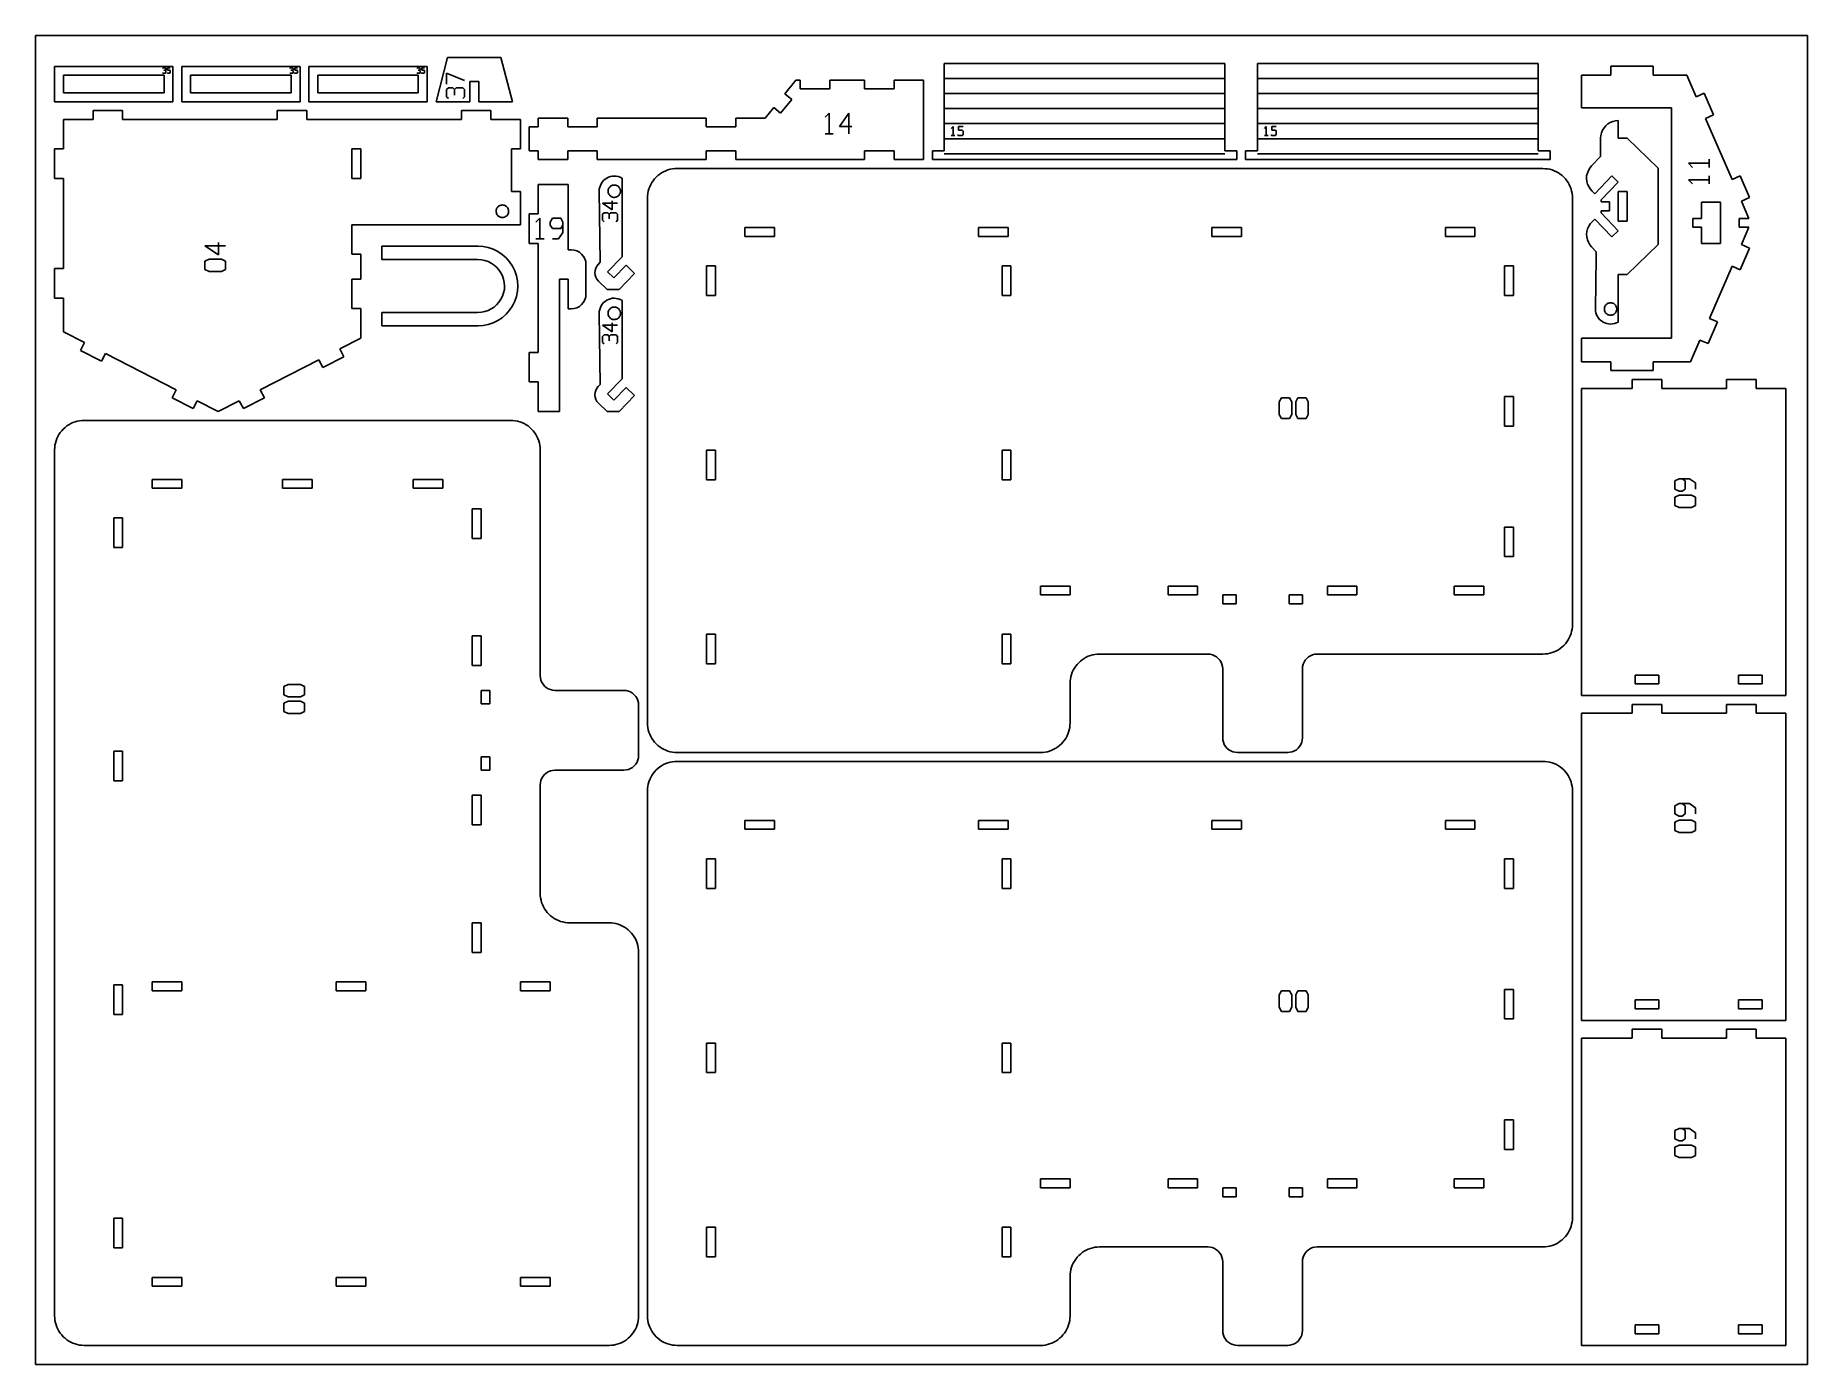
# Model space of a CAD drawing. Header units: millimetres. Extents: x 0 to 600, y 0 to 450.
import ezdxf

# ---------------------------------------------------------------- set-up
doc = ezdxf.new("R2010")
doc.units = ezdxf.units.MM
for name, color, linetype in [('CUT', 1, 'Continuous'), ('ENGRAVE', 5, 'Continuous'), ('SHEET', 8, 'Continuous')]:
    doc.layers.add(name, color=color, linetype=linetype)

msp = doc.modelspace()

# ---------------------------------------------------------------- linework, layer by layer
at = {"layer": 'CUT'}
for p, q in [((6.5, 439.54), (6.5, 427.57)), ((46.54, 439.54), (6.5, 439.54)), ((46.54, 427.57), (46.54, 439.54)), ((49.54, 439.54), (49.54, 427.57)), ((89.59, 439.54), (49.54, 439.54)), ((89.59, 427.57), (89.59, 439.54)), ((92.59, 439.54), (92.59, 427.57)), ((132.63, 439.54), (92.59, 439.54)), ((132.63, 427.57), (132.63, 439.54)), ((139.56, 442.53), (135.63, 427.57)), ((157.59, 442.53), (139.56, 442.53)), ((161.52, 427.57), (157.59, 442.53)), ((402.75, 440.54), (307.7, 440.54)), ((307.7, 440.54), (307.7, 410.96)), ((402.75, 410.96), (402.75, 440.54)), ((508.81, 440.54), (413.75, 440.54)), ((413.75, 440.54), (413.75, 410.96)), ((508.81, 410.96), (508.81, 440.54)), ((533.41, 439.57), (547.77, 439.57)), ((533.41, 436.57), (533.41, 439.57)), ((547.77, 439.57), (547.77, 436.57)), ((9.5, 430.57), (9.5, 436.53)), ((9.5, 436.53), (43.54, 436.53)), ((43.54, 436.53), (43.54, 430.57)), ((52.54, 430.57), (52.54, 436.53)), ((52.54, 436.53), (86.59, 436.53)), ((86.59, 436.53), (86.59, 430.57)), ((95.59, 430.57), (95.59, 436.53)), ((95.59, 436.53), (129.63, 436.53)), ((129.63, 436.53), (129.63, 430.57)), ((147.08, 434.43), (150.08, 434.43)), ((147.08, 427.57), (147.08, 434.43)), ((150.08, 434.43), (150.08, 427.57)), ((253.72, 430.24), (257.47, 434.91)), ((257.47, 434.91), (258.91, 434.91)), ((258.91, 434.91), (258.91, 431.91)), ((268.91, 431.91), (268.91, 434.91)), ((268.91, 434.91), (280.7, 434.91)), ((280.7, 434.91), (280.7, 431.91)), ((290.7, 431.91), (290.7, 434.91)), ((290.7, 434.91), (300.7, 434.91)), ((300.7, 434.91), (300.7, 407.96)), ((307.7, 435.44), (402.75, 435.44)), ((413.75, 435.44), (508.81, 435.44)), ((523.41, 436.57), (533.41, 436.57)), ((523.41, 425.48), (523.41, 436.57)), ((547.77, 436.57), (559.07, 436.57)), ((559.07, 436.57), (562.26, 429.23)), ((6.5, 427.57), (46.54, 427.57)), ((43.54, 430.57), (9.5, 430.57)), ((49.54, 427.57), (89.59, 427.57)), ((86.59, 430.57), (52.54, 430.57)), ((92.59, 427.57), (132.63, 427.57)), ((129.63, 430.57), (95.59, 430.57)), ((135.63, 427.57), (147.08, 427.57)), ((150.08, 427.57), (161.52, 427.57)), ((252.31, 423.68), (256.06, 428.36)), ((256.06, 428.36), (253.72, 430.24)), ((258.91, 431.91), (268.91, 431.91)), ((280.7, 431.91), (290.7, 431.91)), ((307.7, 430.35), (402.75, 430.35)), ((413.75, 430.35), (508.81, 430.35)), ((562.26, 429.23), (565.01, 430.43)), ((565.01, 430.43), (568.2, 423.09)), ((19.5, 421.57), (9.5, 421.57)), ((9.5, 421.57), (9.5, 411.56)), ((29.5, 424.57), (19.5, 424.57)), ((19.5, 424.57), (19.5, 421.57)), ((29.5, 421.57), (29.5, 424.57)), ((81.86, 421.57), (29.5, 421.57)), ((91.86, 424.57), (81.86, 424.57)), ((81.86, 424.57), (81.86, 421.57)), ((91.86, 421.57), (91.86, 424.57)), ((144.22, 421.57), (91.86, 421.57)), ((154.22, 424.57), (144.22, 424.57)), ((144.22, 424.57), (144.22, 421.57)), ((154.22, 421.57), (154.22, 424.57)), ((164.22, 421.57), (154.22, 421.57)), ((164.22, 411.56), (164.22, 421.57)), ((170.22, 419.01), (170.22, 422.01)), ((170.22, 422.01), (180.22, 422.01)), ((180.22, 422.01), (180.22, 419.01)), ((190.23, 419.01), (190.23, 422.01)), ((190.23, 422.01), (227.12, 422.01)), ((227.12, 422.01), (227.12, 419.01)), ((237.12, 419.01), (237.12, 422.01)), ((237.12, 422.01), (247.12, 422.01)), ((247.12, 422.01), (249.97, 425.56)), ((249.97, 425.56), (252.31, 423.68)), ((307.7, 425.25), (402.75, 425.25)), ((307.7, 420.15), (402.75, 420.15)), ((413.75, 425.25), (508.81, 425.25)), ((413.75, 420.15), (508.81, 420.15)), ((553.99, 425.48), (523.41, 425.48)), ((531.69, 419.42), (532.41, 420.03)), ((532.41, 420.03), (533.21, 420.52)), ((533.21, 420.52), (534.08, 420.88)), ((534.08, 420.88), (534.99, 421.1)), ((534.99, 421.1), (535.93, 421.18)), ((535.93, 421.18), (535.93, 415.18)), ((553.99, 347.49), (553.99, 425.48)), ((568.2, 423.09), (565.45, 421.89)), ((565.45, 421.89), (574.44, 401.22)), ((167.22, 410.96), (167.22, 419.01)), ((167.22, 419.01), (170.22, 419.01)), ((180.22, 419.01), (190.23, 419.01)), ((227.12, 419.01), (237.12, 419.01)), ((307.7, 415.05), (402.75, 415.05)), ((413.75, 415.05), (508.81, 415.05)), ((529.93, 415.18), (530.01, 416.12)), ((529.93, 408.96), (529.93, 415.18)), ((530.01, 416.12), (530.23, 417.03)), ((530.23, 417.03), (530.59, 417.9)), ((530.59, 417.9), (531.08, 418.7)), ((531.08, 418.7), (531.69, 419.42)), ((535.93, 415.18), (538.93, 415.18)), ((538.93, 415.18), (549.41, 405.06)), ((9.5, 411.56), (6.5, 411.56)), ((6.5, 411.56), (6.5, 401.56)), ((107.13, 411.56), (110.13, 411.56)), ((107.13, 401.56), (107.13, 411.56)), ((110.13, 411.56), (110.13, 401.56)), ((161.22, 411.56), (164.22, 411.56)), ((161.22, 397.21), (161.22, 411.56)), ((170.22, 410.96), (167.22, 410.96)), ((170.22, 407.96), (170.22, 410.96)), ((180.22, 410.96), (180.22, 407.96)), ((190.23, 410.96), (180.22, 410.96)), ((190.23, 407.96), (190.23, 410.96)), ((227.12, 410.96), (227.12, 407.96)), ((237.12, 410.96), (227.12, 410.96)), ((237.12, 407.96), (237.12, 410.96)), ((280.7, 410.96), (280.7, 407.96)), ((290.7, 410.96), (280.7, 410.96)), ((290.7, 407.96), (290.7, 410.96)), ((307.7, 410.96), (303.7, 410.96)), ((303.7, 410.96), (303.7, 407.96)), ((307.7, 409.96), (402.75, 409.96)), ((406.75, 410.96), (402.75, 410.96)), ((406.75, 407.96), (406.75, 410.96)), ((413.75, 410.96), (409.75, 410.96)), ((409.75, 410.96), (409.75, 407.96)), ((413.75, 409.96), (508.81, 409.96)), ((512.81, 410.96), (508.81, 410.96)), ((512.81, 407.96), (512.81, 410.96)), ((526.88, 405.8), (529.93, 408.96)), ((180.22, 407.96), (170.22, 407.96)), ((227.12, 407.96), (190.23, 407.96)), ((194.66, 402.19), (194.02, 401.98)), ((195.31, 402.37), (194.66, 402.19)), ((195.98, 402.37), (195.31, 402.37)), ((196.65, 402.33), (195.98, 402.37)), ((197.3, 402.19), (196.65, 402.33)), ((197.93, 401.98), (197.3, 402.19)), ((210.16, 402.03), (209.62, 401.45)), ((210.73, 402.56), (210.16, 402.03)), ((211.35, 403.05), (210.73, 402.56)), ((212, 403.48), (211.35, 403.05)), ((212.69, 403.87), (212, 403.48)), ((213.4, 404.19), (212.69, 403.87)), ((214.14, 404.47), (213.4, 404.19)), ((214.9, 404.68), (214.14, 404.47)), ((215.67, 404.83), (214.9, 404.68)), ((216.45, 404.93), (215.67, 404.83)), ((217.23, 404.96), (216.45, 404.93)), ((510.4, 404.96), (217.23, 404.96)), ((280.7, 407.96), (237.12, 407.96)), ((300.7, 407.96), (290.7, 407.96)), ((303.7, 407.96), (406.75, 407.96)), ((409.75, 407.96), (512.81, 407.96)), ((511.19, 404.89), (510.4, 404.96)), ((511.97, 404.83), (511.19, 404.89)), ((512.74, 404.68), (511.97, 404.83)), ((513.5, 404.47), (512.74, 404.68)), ((514.23, 404.19), (513.5, 404.47)), ((514.95, 403.87), (514.23, 404.19)), ((515.63, 403.48), (514.95, 403.87)), ((516.28, 403.05), (515.63, 403.48)), ((516.9, 402.56), (516.28, 403.05)), ((517.48, 402.03), (516.9, 402.56)), ((518.01, 401.45), (517.48, 402.03)), ((525.2, 402.47), (525.46, 403.39)), ((525.2, 401.53), (525.2, 402.47)), ((525.46, 403.39), (525.8, 404.27)), ((525.8, 404.27), (526.28, 405.08)), ((526.28, 405.08), (526.88, 405.8)), ((533.77, 402.43), (527.96, 396.42)), ((535.93, 400.35), (533.77, 402.43)), ((549.41, 405.06), (549.41, 379.17)), ((574.44, 401.22), (577.19, 402.42)), ((577.19, 402.42), (580.38, 395.08)), ((6.5, 401.56), (9.5, 401.56)), ((9.5, 401.56), (9.5, 371.04)), ((110.13, 401.56), (107.13, 401.56)), ((164.22, 397.21), (161.22, 397.21)), ((164.22, 385.9), (164.22, 397.21)), ((170.22, 399.58), (180.4, 399.58)), ((170.22, 389.58), (170.22, 399.58)), ((180.4, 399.58), (180.4, 377.43)), ((190.91, 397.93), (190.87, 397.26)), ((190.87, 397.26), (191.24, 373.21)), ((191.04, 398.58), (190.91, 397.93)), ((191.26, 399.21), (191.04, 398.58)), ((191.55, 399.81), (191.26, 399.21)), ((191.92, 400.37), (191.55, 399.81)), ((192.37, 400.87), (191.92, 400.37)), ((192.87, 401.31), (192.37, 400.87)), ((193.42, 401.68), (192.87, 401.31)), ((194.02, 401.98), (193.42, 401.68)), ((193.88, 397.26), (193.89, 397.53)), ((193.89, 396.98), (193.88, 397.26)), ((193.89, 397.53), (193.95, 397.8)), ((193.95, 396.71), (193.89, 396.98)), ((193.95, 397.8), (194.04, 398.06)), ((194.04, 396.45), (193.95, 396.71)), ((194.04, 398.06), (194.16, 398.31)), ((194.16, 396.21), (194.04, 396.45)), ((194.16, 398.31), (194.31, 398.54)), ((194.31, 395.98), (194.16, 396.21)), ((194.31, 398.54), (194.49, 398.75)), ((194.49, 398.75), (194.7, 398.93)), ((194.7, 398.93), (194.93, 399.08)), ((194.93, 399.08), (195.17, 399.2)), ((195.17, 399.2), (195.43, 399.29)), ((195.43, 399.29), (195.7, 399.34)), ((195.7, 399.34), (195.98, 399.36)), ((195.98, 399.36), (196.25, 399.36)), ((196.25, 399.36), (196.52, 399.32)), ((196.52, 399.32), (196.79, 399.23)), ((196.79, 399.23), (197.03, 399.08)), ((197.03, 399.08), (197.26, 398.93)), ((197.26, 398.93), (197.47, 398.75)), ((197.47, 398.75), (197.65, 398.54)), ((197.65, 398.54), (197.8, 398.31)), ((197.8, 396.21), (197.65, 395.98)), ((197.8, 398.31), (197.92, 398.06)), ((197.92, 396.45), (197.8, 396.21)), ((197.92, 398.06), (198.01, 397.8)), ((198.01, 396.71), (197.92, 396.45)), ((198.53, 401.68), (197.93, 401.98)), ((198.01, 397.8), (198.06, 397.53)), ((198.06, 396.98), (198.01, 396.71)), ((198.06, 397.53), (198.08, 397.26)), ((198.08, 397.26), (198.06, 396.98)), ((198.6, 401.64), (198.53, 401.68)), ((198.6, 375.07), (198.6, 401.64)), ((207.35, 396.52), (207.26, 395.74)), ((207.5, 397.29), (207.35, 396.52)), ((207.72, 398.05), (207.5, 397.29)), ((207.99, 398.78), (207.72, 398.05)), ((208.32, 399.5), (207.99, 398.78)), ((208.7, 400.18), (208.32, 399.5)), ((209.14, 400.83), (208.7, 400.18)), ((209.62, 401.45), (209.14, 400.83)), ((518.5, 400.83), (518.01, 401.45)), ((518.93, 400.18), (518.5, 400.83)), ((519.32, 399.5), (518.93, 400.18)), ((519.65, 398.78), (519.32, 399.5)), ((519.92, 398.05), (519.65, 398.78)), ((520.13, 397.29), (519.92, 398.05)), ((520.28, 396.52), (520.13, 397.29)), ((520.38, 395.74), (520.28, 396.52)), ((525.29, 400.59), (525.2, 401.53)), ((525.52, 399.68), (525.29, 400.59)), ((525.9, 398.82), (525.52, 399.68)), ((526.4, 398.02), (525.9, 398.82)), ((527.03, 397.32), (526.4, 398.02)), ((527.96, 396.42), (527.03, 397.32)), ((530.12, 394.33), (535.93, 400.35)), ((538.93, 397.12), (535.93, 397.12)), ((535.93, 397.12), (535.93, 387.12)), ((538.93, 387.12), (538.93, 397.12)), ((155.98, 390.48), (155.98, 390.76)), ((155.99, 390.76), (155.99, 391.03)), ((155.99, 390.21), (155.99, 390.48)), ((156.05, 391.03), (156.05, 391.29)), ((156.05, 389.93), (156.05, 390.21)), ((156.14, 391.29), (156.26, 391.54)), ((156.26, 391.54), (156.42, 391.77)), ((156.42, 391.77), (156.6, 391.98)), ((156.6, 391.98), (156.81, 392.17)), ((156.81, 392.17), (157.04, 392.32)), ((157.04, 392.32), (157.29, 392.44)), ((157.29, 392.44), (157.55, 392.53)), ((157.55, 392.53), (157.82, 392.59)), ((157.82, 392.59), (158.1, 392.6)), ((158.1, 392.6), (158.38, 392.59)), ((158.38, 392.59), (158.65, 392.53)), ((158.65, 392.53), (158.91, 392.44)), ((158.91, 392.44), (159.16, 392.32)), ((159.16, 392.32), (159.39, 392.17)), ((159.39, 392.17), (159.6, 391.98)), ((159.6, 391.98), (159.78, 391.77)), ((159.78, 391.77), (159.94, 391.54)), ((159.94, 391.54), (160.06, 391.29)), ((160.06, 391.29), (160.06, 391.03)), ((160.15, 391.03), (160.15, 390.76)), ((160.2, 390.76), (160.2, 390.48)), ((160.2, 390.21), (160.2, 389.93)), ((160.22, 390.48), (160.22, 390.21)), ((194.49, 395.77), (194.31, 395.98)), ((194.7, 395.59), (194.49, 395.77)), ((194.93, 395.44), (194.7, 395.59)), ((195.17, 395.31), (194.93, 395.44)), ((195.43, 395.2), (195.17, 395.31)), ((195.7, 395.15), (195.43, 395.2)), ((195.98, 395.15), (195.7, 395.15)), ((196.25, 395.19), (195.98, 395.15)), ((196.52, 395.24), (196.25, 395.19)), ((196.78, 395.31), (196.52, 395.24)), ((197.03, 395.44), (196.78, 395.31)), ((197.26, 395.59), (197.03, 395.44)), ((197.47, 395.77), (197.26, 395.59)), ((197.65, 395.98), (197.47, 395.77)), ((207.26, 395.74), (207.23, 394.95)), ((207.23, 394.95), (207.23, 217.23)), ((520.41, 394.95), (520.38, 395.74)), ((520.41, 250.56), (520.41, 394.95)), ((530.12, 393.62), (530.12, 394.33)), ((532.93, 393.62), (530.12, 393.62)), ((530.12, 390.62), (532.93, 390.62)), ((530.12, 389.9), (530.12, 390.62)), ((532.93, 390.62), (532.93, 393.62)), ((570.56, 393.54), (564.13, 393.54)), ((564.13, 393.54), (564.13, 388.04)), ((570.56, 379.54), (570.56, 393.54)), ((580.38, 395.08), (577.63, 393.88)), ((577.63, 393.88), (580.17, 388.04)), ((107.13, 385.9), (164.22, 385.9)), ((107.13, 375.9), (107.13, 385.9)), ((156.14, 389.67), (156.14, 389.93)), ((156.26, 389.42), (156.14, 389.67)), ((156.42, 389.19), (156.26, 389.42)), ((156.6, 388.98), (156.42, 389.19)), ((156.81, 388.8), (156.6, 388.98)), ((157.04, 388.65), (156.81, 388.8)), ((157.29, 388.52), (157.04, 388.65)), ((157.55, 388.43), (157.29, 388.52)), ((157.82, 388.38), (157.55, 388.43)), ((158.1, 388.36), (157.82, 388.38)), ((158.38, 388.38), (158.1, 388.36)), ((158.65, 388.43), (158.38, 388.38)), ((158.91, 388.52), (158.65, 388.43)), ((159.16, 388.65), (158.91, 388.52)), ((159.39, 388.8), (159.16, 388.65)), ((159.6, 388.98), (159.39, 388.8)), ((159.78, 389.19), (159.6, 388.98)), ((159.94, 389.42), (159.78, 389.19)), ((160.06, 389.67), (159.94, 389.42)), ((160.15, 389.93), (160.15, 389.67)), ((167.22, 389.58), (170.22, 389.58)), ((167.22, 379.57), (167.22, 389.58)), ((240.23, 381.95), (240.23, 384.95)), ((240.23, 384.95), (250.24, 384.95)), ((250.24, 384.95), (250.24, 381.95)), ((319.29, 381.95), (319.29, 384.95)), ((319.29, 384.95), (329.29, 384.95)), ((329.29, 384.95), (329.29, 381.95)), ((398.34, 381.95), (398.34, 384.95)), ((398.34, 384.95), (408.35, 384.95)), ((408.35, 384.95), (408.35, 381.95)), ((477.4, 381.95), (477.4, 384.95)), ((477.4, 384.95), (487.4, 384.95)), ((487.4, 384.95), (487.4, 381.95)), ((525.23, 383.64), (525.48, 384.55)), ((525.48, 384.55), (525.9, 385.41)), ((525.9, 385.41), (526.4, 386.21)), ((526.4, 386.21), (527.03, 386.91)), ((527.03, 386.91), (527.96, 387.82)), ((527.96, 387.82), (533.77, 381.8)), ((535.93, 383.89), (530.12, 389.9)), ((535.93, 387.12), (538.93, 387.12)), ((564.13, 388.04), (561.13, 388.04)), ((561.13, 388.04), (561.13, 385.04)), ((561.13, 385.04), (564.13, 385.04)), ((564.13, 385.04), (564.13, 379.54)), ((580.17, 388.04), (576.82, 388.04)), ((576.82, 388.04), (576.82, 385.04)), ((576.82, 385.04), (580.17, 385.04)), ((580.17, 385.04), (577.63, 379.21)), ((149.86, 378.66), (117.32, 378.66)), ((117.32, 378.66), (117.32, 374.13)), ((151.58, 378.55), (149.86, 378.66)), ((153.31, 378.21), (151.58, 378.55)), ((154.98, 377.64), (153.31, 378.21)), ((170.22, 379.57), (167.22, 379.57)), ((170.22, 342.68), (170.22, 379.57)), ((250.24, 381.95), (240.23, 381.95)), ((329.29, 381.95), (319.29, 381.95)), ((408.35, 381.95), (398.34, 381.95)), ((487.4, 381.95), (477.4, 381.95)), ((525.2, 382.7), (525.23, 383.64)), ((525.25, 381.76), (525.2, 382.7)), ((525.46, 380.84), (525.25, 381.76)), ((525.8, 379.97), (525.46, 380.84)), ((526.28, 379.16), (525.8, 379.97)), ((526.88, 378.43), (526.28, 379.16)), ((528.47, 376.78), (526.88, 378.43)), ((533.77, 381.8), (535.93, 383.89)), ((549.41, 379.17), (538.93, 369.06)), ((564.13, 379.54), (570.56, 379.54)), ((580.38, 378.01), (577.19, 370.67)), ((577.63, 379.21), (580.38, 378.01)), ((110.13, 375.9), (107.13, 375.9)), ((110.13, 367.52), (110.13, 375.9)), ((117.32, 374.13), (149.71, 374.13)), ((149.71, 374.13), (150.98, 374.05)), ((150.98, 374.05), (152.13, 373.82)), ((152.13, 373.82), (153.24, 373.44)), ((153.24, 373.44), (154.3, 372.92)), ((154.3, 372.92), (155.27, 372.27)), ((156.57, 376.86), (154.98, 377.64)), ((155.27, 372.27), (156.15, 371.5)), ((158.04, 375.87), (156.57, 376.86)), ((159.37, 374.71), (158.04, 375.87)), ((160.53, 373.38), (159.37, 374.71)), ((161.51, 371.91), (160.53, 373.38)), ((180.4, 377.43), (181.4, 377.43)), ((181.4, 377.43), (182.37, 377.33)), ((182.37, 377.33), (183.31, 377.05)), ((183.31, 377.05), (184.17, 376.59)), ((184.17, 376.59), (184.93, 375.97)), ((184.93, 375.97), (185.55, 375.21)), ((185.55, 375.21), (186.02, 374.34)), ((186.02, 374.34), (186.3, 373.41)), ((186.3, 373.41), (186.4, 372.43)), ((186.4, 372.43), (186.4, 362.43)), ((190.53, 372.48), (190.04, 371.87)), ((191.24, 373.21), (190.53, 372.48)), ((193.66, 369.96), (198.6, 375.07)), ((199.99, 372.19), (195.82, 367.88)), ((202.87, 369.41), (199.99, 372.19)), ((528.2, 357.38), (528.47, 374.93)), ((528.47, 374.93), (528.47, 376.78)), ((9.5, 371.04), (6.5, 371.04)), ((6.5, 371.04), (6.5, 361.04)), ((107.13, 367.52), (110.13, 367.52)), ((107.13, 357.52), (107.13, 367.52)), ((156.15, 371.5), (156.93, 370.61)), ((156.93, 370.61), (157.58, 369.64)), ((157.58, 369.64), (158.1, 368.59)), ((158.1, 368.59), (158.47, 367.48)), ((158.47, 367.48), (158.7, 366.33)), ((158.7, 366.33), (158.78, 365.16)), ((162.3, 370.33), (161.51, 371.91)), ((162.86, 368.65), (162.3, 370.33)), ((163.21, 366.92), (162.86, 368.65)), ((163.32, 365.16), (163.21, 366.92)), ((180.4, 367.43), (177.4, 367.43)), ((177.4, 367.43), (177.4, 322.68)), ((180.4, 357.43), (180.4, 367.43)), ((189.46, 370.42), (189.4, 369.64)), ((189.4, 369.64), (189.49, 368.87)), ((189.68, 371.17), (189.46, 370.42)), ((189.49, 368.87), (189.72, 368.12)), ((190.04, 371.87), (189.68, 371.17)), ((189.72, 368.12), (190.11, 367.44)), ((190.11, 367.44), (190.61, 366.84)), ((190.61, 366.84), (193.53, 364.02)), ((195.82, 367.88), (193.66, 369.96)), ((197.66, 364.02), (202.87, 369.41)), ((227.23, 361.95), (227.23, 371.95)), ((227.23, 371.95), (230.23, 371.95)), ((230.23, 371.95), (230.23, 361.95)), ((327.29, 361.95), (327.29, 371.95)), ((327.29, 371.95), (330.29, 371.95)), ((330.29, 371.95), (330.29, 361.95)), ((497.4, 361.95), (497.4, 371.95)), ((497.4, 371.95), (500.4, 371.95)), ((500.4, 371.95), (500.4, 361.95)), ((538.93, 369.06), (535.93, 369.06)), ((535.93, 369.06), (535.93, 353)), ((574.44, 371.87), (566.76, 354.19)), ((577.19, 370.67), (574.44, 371.87)), ((6.5, 361.04), (9.5, 361.04)), ((9.5, 361.04), (9.5, 349.67)), ((157.58, 360.67), (156.93, 359.7)), ((158.1, 361.72), (157.58, 360.67)), ((158.47, 362.83), (158.1, 361.72)), ((158.78, 363.98), (158.47, 362.83)), ((158.78, 365.16), (158.78, 363.98)), ((162.3, 359.98), (162.86, 361.66)), ((162.86, 361.66), (163.21, 363.39)), ((163.21, 363.39), (163.32, 365.16)), ((186.02, 360.51), (185.55, 359.65)), ((186.3, 361.45), (186.02, 360.51)), ((186.4, 362.43), (186.3, 361.45)), ((193.42, 360.34), (192.87, 359.97)), ((194.02, 360.63), (193.42, 360.34)), ((193.53, 364.02), (197.66, 364.02)), ((194.66, 360.85), (194.02, 360.63)), ((195.31, 361.02), (194.66, 360.85)), ((195.98, 361.02), (195.31, 361.02)), ((196.65, 360.98), (195.98, 361.02)), ((197.3, 360.85), (196.65, 360.98)), ((197.93, 360.63), (197.3, 360.85)), ((198.53, 360.34), (197.93, 360.63)), ((198.6, 360.29), (198.53, 360.34)), ((198.6, 333.73), (198.6, 360.29)), ((230.23, 361.95), (227.23, 361.95)), ((330.29, 361.95), (327.29, 361.95)), ((500.4, 361.95), (497.4, 361.95)), ((110.13, 357.52), (107.13, 357.52)), ((110.13, 347.52), (110.13, 357.52)), ((149.71, 356.18), (117.32, 356.18)), ((117.32, 356.18), (117.32, 351.65)), ((150.98, 356.26), (149.71, 356.18)), ((152.13, 356.49), (150.98, 356.26)), ((153.24, 356.87), (152.13, 356.49)), ((154.3, 357.39), (153.24, 356.87)), ((155.27, 358.04), (154.3, 357.39)), ((156.15, 358.81), (155.27, 358.04)), ((156.93, 359.7), (156.15, 358.81)), ((156.57, 353.45), (158.04, 354.44)), ((158.04, 354.44), (159.37, 355.6)), ((159.37, 355.6), (160.53, 356.93)), ((160.53, 356.93), (161.51, 358.4)), ((161.51, 358.4), (162.3, 359.98)), ((181.4, 357.43), (180.4, 357.43)), ((182.37, 357.52), (181.4, 357.43)), ((183.31, 357.81), (182.37, 357.52)), ((184.17, 358.27), (183.31, 357.81)), ((184.93, 358.89), (184.17, 358.27)), ((185.55, 359.65), (184.93, 358.89)), ((190.91, 356.58), (190.87, 355.91)), ((190.87, 355.91), (191.24, 331.87)), ((191.04, 357.24), (190.91, 356.58)), ((191.26, 357.87), (191.04, 357.24)), ((191.55, 358.47), (191.26, 357.87)), ((191.92, 359.02), (191.55, 358.47)), ((192.37, 359.53), (191.92, 359.02)), ((192.87, 359.97), (192.37, 359.53)), ((193.88, 355.91), (193.89, 356.19)), ((193.89, 355.64), (193.88, 355.91)), ((193.89, 356.19), (193.95, 356.46)), ((193.95, 355.37), (193.89, 355.64)), ((193.95, 356.46), (194.04, 356.72)), ((194.04, 355.11), (193.95, 355.37)), ((194.04, 356.72), (194.16, 356.96)), ((194.16, 354.86), (194.04, 355.11)), ((194.16, 356.96), (194.31, 357.19)), ((194.31, 354.63), (194.16, 354.86)), ((194.31, 357.19), (194.49, 357.4)), ((194.49, 354.43), (194.31, 354.63)), ((194.49, 357.4), (194.7, 357.58)), ((194.7, 354.24), (194.49, 354.43)), ((194.7, 357.58), (194.93, 357.74)), ((194.93, 354.09), (194.7, 354.24)), ((194.93, 357.74), (195.17, 357.86)), ((195.17, 353.97), (194.93, 354.09)), ((195.17, 357.86), (195.43, 357.95)), ((195.43, 357.95), (195.7, 358)), ((195.7, 358), (195.98, 358.02)), ((195.98, 358.02), (196.25, 358.02)), ((196.25, 358.02), (196.52, 357.97)), ((196.52, 357.97), (196.79, 357.89)), ((197.03, 354.09), (196.78, 353.97)), ((196.79, 357.89), (197.03, 357.74)), ((197.03, 357.74), (197.26, 357.58)), ((197.26, 354.24), (197.03, 354.09)), ((197.26, 357.58), (197.47, 357.4)), ((197.47, 354.43), (197.26, 354.24)), ((197.47, 357.4), (197.65, 357.19)), ((197.65, 354.63), (197.47, 354.43)), ((197.65, 357.19), (197.8, 356.96)), ((197.8, 354.86), (197.65, 354.63)), ((197.8, 356.96), (197.92, 356.72)), ((197.92, 355.11), (197.8, 354.86)), ((197.92, 356.72), (198.01, 356.46)), ((198.01, 355.37), (197.92, 355.11)), ((198.01, 356.46), (198.06, 356.19)), ((198.06, 355.64), (198.01, 355.37)), ((198.06, 356.19), (198.08, 355.91)), ((198.08, 355.91), (198.06, 355.64)), ((528.24, 356.71), (528.2, 357.38)), ((528.37, 356.06), (528.24, 356.71)), ((528.59, 355.43), (528.37, 356.06)), ((528.89, 354.83), (528.59, 355.43)), ((529.26, 354.27), (528.89, 354.83)), ((529.7, 353.77), (529.26, 354.27)), ((531.23, 357.66), (531.21, 357.38)), ((531.21, 357.38), (531.21, 357.11)), ((531.21, 357.11), (531.28, 356.84)), ((531.28, 357.93), (531.23, 357.66)), ((531.37, 358.19), (531.28, 357.93)), ((531.28, 356.84), (531.37, 356.58)), ((531.49, 358.43), (531.37, 358.19)), ((531.37, 356.58), (531.49, 356.33)), ((531.64, 358.66), (531.49, 358.43)), ((531.49, 356.33), (531.64, 356.1)), ((531.82, 358.87), (531.64, 358.66)), ((531.64, 356.1), (531.82, 355.89)), ((532.03, 359.05), (531.82, 358.87)), ((531.82, 355.89), (532.03, 355.71)), ((532.26, 359.2), (532.03, 359.05)), ((532.03, 355.71), (532.26, 355.56)), ((532.51, 359.33), (532.26, 359.2)), ((532.26, 355.56), (532.51, 355.44)), ((532.77, 359.41), (532.51, 359.33)), ((532.51, 355.44), (532.77, 355.35)), ((533.04, 359.47), (532.77, 359.41)), ((532.77, 355.35), (533.04, 355.3)), ((533.31, 359.49), (533.04, 359.47)), ((533.04, 355.3), (533.31, 355.28)), ((533.59, 359.47), (533.31, 359.49)), ((533.31, 355.28), (533.59, 355.3)), ((533.86, 359.41), (533.59, 359.47)), ((533.59, 355.3), (533.86, 355.35)), ((534.12, 359.33), (533.86, 359.41)), ((533.86, 355.35), (534.12, 355.44)), ((534.36, 359.2), (534.12, 359.33)), ((534.12, 355.44), (534.36, 355.56)), ((534.59, 359.05), (534.36, 359.2)), ((534.36, 355.56), (534.59, 355.71)), ((534.8, 358.87), (534.59, 359.05)), ((534.59, 355.71), (534.8, 355.89)), ((534.98, 358.66), (534.8, 358.87)), ((534.8, 355.89), (534.98, 356.1)), ((535.13, 358.43), (534.98, 358.66)), ((534.98, 356.1), (535.13, 356.33)), ((535.25, 358.19), (535.13, 358.43)), ((535.13, 356.33), (535.25, 356.58)), ((535.36, 357.92), (535.25, 358.19)), ((535.25, 356.58), (535.34, 356.84)), ((535.34, 356.84), (535.4, 357.11)), ((535.41, 357.66), (535.36, 357.92)), ((535.4, 357.11), (535.41, 357.38)), ((535.41, 357.38), (535.41, 357.66)), ((566.76, 354.19), (569.51, 353)), ((9.5, 349.67), (16.61, 346)), ((117.32, 351.65), (149.86, 351.65)), ((149.86, 351.65), (151.58, 351.76)), ((151.58, 351.76), (153.31, 352.1)), ((153.31, 352.1), (154.98, 352.67)), ((154.98, 352.67), (156.57, 353.45)), ((195.43, 353.86), (195.17, 353.97)), ((195.7, 353.81), (195.43, 353.86)), ((195.98, 353.81), (195.7, 353.81)), ((196.25, 353.84), (195.98, 353.81)), ((196.52, 353.9), (196.25, 353.84)), ((196.78, 353.97), (196.52, 353.9)), ((530.2, 353.33), (529.7, 353.77)), ((530.76, 352.96), (530.2, 353.33)), ((531.36, 352.66), (530.76, 352.96)), ((531.99, 352.45), (531.36, 352.66)), ((532.64, 352.31), (531.99, 352.45)), ((533.31, 352.27), (532.64, 352.31)), ((533.98, 352.31), (533.31, 352.27)), ((534.63, 352.45), (533.98, 352.31)), ((535.27, 352.66), (534.63, 352.45)), ((535.93, 352.96), (535.27, 352.66)), ((535.93, 353), (535.93, 352.96)), ((569.51, 353), (566.32, 345.66)), ((16.61, 346), (15.24, 343.33)), ((15.24, 343.33), (22.35, 339.67)), ((22.35, 339.67), (23.73, 342.34)), ((23.73, 342.34), (47.68, 330.01)), ((103.02, 343.85), (110.13, 347.52)), ((104.39, 341.18), (103.02, 343.85)), ((167.22, 342.68), (170.22, 342.68)), ((167.22, 332.68), (167.22, 342.68)), ((523.41, 347.49), (553.99, 347.49)), ((523.41, 339.52), (523.41, 347.49)), ((563.57, 346.85), (560.38, 339.52)), ((566.32, 345.66), (563.57, 346.85)), ((76.13, 330.01), (95.9, 340.19)), ((95.9, 340.19), (97.28, 337.52)), ((97.28, 337.52), (104.39, 341.18)), ((533.41, 339.52), (523.41, 339.52)), ((533.41, 336.52), (533.41, 339.52)), ((547.77, 336.52), (533.41, 336.52)), ((560.38, 339.52), (547.77, 339.52)), ((547.77, 339.52), (547.77, 336.52)), ((47.68, 330.01), (46.3, 327.34)), ((77.5, 327.34), (76.13, 330.01)), ((170.22, 332.68), (167.22, 332.68)), ((170.22, 322.68), (170.22, 332.68)), ((190.04, 330.53), (189.68, 329.83)), ((190.53, 331.14), (190.04, 330.53)), ((191.24, 331.87), (190.53, 331.14)), ((193.66, 328.62), (198.6, 333.73)), ((199.99, 330.85), (195.82, 326.53)), ((202.87, 328.07), (199.99, 330.85)), ((540.67, 330.52), (523.41, 330.52)), ((523.41, 330.52), (523.41, 226.51)), ((550.68, 333.52), (540.67, 333.52)), ((540.67, 333.52), (540.67, 330.52)), ((550.68, 330.52), (550.68, 333.52)), ((572.61, 330.52), (550.68, 330.52)), ((582.61, 333.52), (572.61, 333.52)), ((572.61, 333.52), (572.61, 330.52)), ((582.61, 330.52), (582.61, 333.52)), ((592.62, 330.52), (582.61, 330.52)), ((592.62, 226.51), (592.62, 330.52)), ((46.3, 327.34), (53.41, 323.67)), ((53.41, 323.67), (54.79, 326.34)), ((54.79, 326.34), (61.9, 322.68)), ((61.9, 322.68), (69.02, 326.34)), ((69.02, 326.34), (70.39, 323.67)), ((70.39, 323.67), (77.5, 327.34)), ((189.46, 329.08), (189.4, 328.3)), ((189.4, 328.3), (189.49, 327.52)), ((189.68, 329.83), (189.46, 329.08)), ((189.49, 327.52), (189.72, 326.78)), ((189.72, 326.78), (190.11, 326.09)), ((190.11, 326.09), (190.61, 325.49)), ((190.61, 325.49), (193.53, 322.68)), ((195.82, 326.53), (193.66, 328.62)), ((197.66, 322.68), (202.87, 328.07)), ((497.4, 317.75), (497.4, 327.76)), ((497.4, 327.76), (500.4, 327.76)), ((500.4, 327.76), (500.4, 317.75)), ((11.28, 318.2), (10.62, 317.77)), ((11.96, 318.59), (11.28, 318.2)), ((12.67, 318.92), (11.96, 318.59)), ((13.41, 319.19), (12.67, 318.92)), ((14.17, 319.4), (13.41, 319.19)), ((14.94, 319.56), (14.17, 319.4)), ((15.72, 319.65), (14.94, 319.56)), ((16.5, 319.68), (15.72, 319.65)), ((160.9, 319.68), (16.5, 319.68)), ((161.68, 319.65), (160.9, 319.68)), ((162.46, 319.56), (161.68, 319.65)), ((163.23, 319.4), (162.46, 319.56)), ((163.99, 319.19), (163.23, 319.4)), ((164.73, 318.92), (163.99, 319.19)), ((165.44, 318.59), (164.73, 318.92)), ((166.13, 318.2), (165.44, 318.59)), ((166.78, 317.77), (166.13, 318.2)), ((177.4, 322.68), (170.22, 322.68)), ((193.53, 322.68), (197.66, 322.68)), ((6.78, 312.01), (6.62, 311.24)), ((6.99, 312.77), (6.78, 312.01)), ((7.26, 313.5), (6.99, 312.77)), ((7.59, 314.22), (7.26, 313.5)), ((7.97, 314.9), (7.59, 314.22)), ((8.41, 315.56), (7.97, 314.9)), ((8.9, 316.17), (8.41, 315.56)), ((9.43, 316.75), (8.9, 316.17)), ((10.01, 317.28), (9.43, 316.75)), ((10.62, 317.77), (10.01, 317.28)), ((167.39, 317.28), (166.78, 317.77)), ((167.97, 316.75), (167.39, 317.28)), ((168.5, 316.17), (167.97, 316.75)), ((168.99, 315.56), (168.5, 316.17)), ((169.43, 314.9), (168.99, 315.56)), ((169.81, 314.22), (169.43, 314.9)), ((170.14, 313.5), (169.81, 314.22)), ((170.41, 312.77), (170.14, 313.5)), ((170.62, 312.01), (170.41, 312.77)), ((170.78, 311.24), (170.62, 312.01)), ((500.4, 317.75), (497.4, 317.75)), ((6.57, 310.46), (6.5, 309.68)), ((6.5, 309.68), (6.5, 16.5)), ((6.62, 311.24), (6.57, 310.46)), ((170.87, 310.46), (170.78, 311.24)), ((170.9, 309.68), (170.87, 310.46)), ((170.9, 233.25), (170.9, 309.68)), ((227.23, 299.59), (227.23, 309.59)), ((227.23, 309.59), (230.23, 309.59)), ((230.23, 309.59), (230.23, 299.59)), ((327.29, 299.59), (327.29, 309.59)), ((327.29, 309.59), (330.29, 309.59)), ((330.29, 309.59), (330.29, 299.59)), ((39.51, 299.67), (49.51, 299.67)), ((39.51, 296.67), (39.51, 299.67)), ((49.51, 296.67), (39.51, 296.67)), ((49.51, 299.67), (49.51, 296.67)), ((83.7, 299.67), (93.7, 299.67)), ((83.7, 296.67), (83.7, 299.67)), ((93.7, 296.67), (83.7, 296.67)), ((93.7, 299.67), (93.7, 296.67)), ((127.89, 299.67), (137.89, 299.67)), ((127.89, 296.67), (127.89, 299.67)), ((137.89, 296.67), (127.89, 296.67)), ((137.89, 299.67), (137.89, 296.67)), ((230.23, 299.59), (227.23, 299.59)), ((330.29, 299.59), (327.29, 299.59)), ((147.9, 289.67), (150.9, 289.67)), ((147.9, 279.67), (147.9, 289.67)), ((150.9, 289.67), (150.9, 279.67)), ((26.5, 286.67), (29.5, 286.67)), ((26.5, 276.67), (26.5, 286.67)), ((29.5, 286.67), (29.5, 276.67)), ((497.4, 273.56), (497.4, 283.56)), ((497.4, 283.56), (500.4, 283.56)), ((500.4, 283.56), (500.4, 273.56)), ((29.5, 276.67), (26.5, 276.67)), ((150.9, 279.67), (147.9, 279.67)), ((500.4, 273.56), (497.4, 273.56)), ((340.29, 260.56), (340.29, 263.56)), ((340.29, 263.56), (350.29, 263.56)), ((350.29, 260.56), (340.29, 260.56)), ((350.29, 263.56), (350.29, 260.56)), ((383.49, 260.56), (383.49, 263.56)), ((383.49, 263.56), (393.5, 263.56)), ((393.5, 260.56), (383.49, 260.56)), ((393.5, 263.56), (393.5, 260.56)), ((401.97, 257.56), (401.97, 260.56)), ((401.97, 260.56), (406.5, 260.56)), ((406.5, 260.56), (406.5, 257.56)), ((424.45, 257.56), (424.45, 260.56)), ((424.45, 260.56), (428.98, 260.56)), ((428.98, 260.56), (428.98, 257.56)), ((437.45, 260.56), (437.45, 263.56)), ((437.45, 263.56), (447.45, 263.56)), ((447.45, 260.56), (437.45, 260.56)), ((447.45, 263.56), (447.45, 260.56)), ((480.4, 260.56), (480.4, 263.56)), ((480.4, 263.56), (490.4, 263.56)), ((490.4, 260.56), (480.4, 260.56)), ((490.4, 263.56), (490.4, 260.56)), ((406.5, 257.56), (401.97, 257.56)), ((428.98, 257.56), (424.45, 257.56)), ((147.9, 246.72), (150.9, 246.72)), ((147.9, 236.72), (147.9, 246.72)), ((150.9, 246.72), (150.9, 236.72)), ((227.23, 237.23), (227.23, 247.24)), ((227.23, 247.24), (230.23, 247.24)), ((230.23, 247.24), (230.23, 237.23)), ((327.29, 237.23), (327.29, 247.24)), ((327.29, 247.24), (330.29, 247.24)), ((330.29, 247.24), (330.29, 237.23)), ((518.93, 245.33), (519.32, 246.02)), ((519.32, 246.02), (519.65, 246.73)), ((519.65, 246.73), (519.92, 247.47)), ((519.92, 247.47), (520.13, 248.22)), ((520.13, 248.22), (520.28, 248.99)), ((520.28, 248.99), (520.38, 249.77)), ((520.38, 249.77), (520.41, 250.56)), ((356.46, 239.79), (357.2, 240.07)), ((357.2, 240.07), (357.96, 240.28)), ((357.96, 240.28), (358.73, 240.43)), ((358.73, 240.43), (359.51, 240.52)), ((359.51, 240.52), (360.29, 240.55)), ((360.29, 240.55), (396.97, 240.55)), ((396.97, 240.55), (397.75, 240.49)), ((397.75, 240.49), (398.51, 240.31)), ((398.51, 240.31), (399.24, 240.01)), ((399.24, 240.01), (399.9, 239.6)), ((431.04, 239.6), (431.71, 240.01)), ((431.71, 240.01), (432.44, 240.31)), ((432.44, 240.31), (433.2, 240.49)), ((433.2, 240.49), (433.98, 240.55)), ((433.98, 240.55), (510.4, 240.55)), ((510.4, 240.55), (511.19, 240.59)), ((511.19, 240.59), (511.97, 240.68)), ((511.97, 240.68), (512.74, 240.83)), ((512.74, 240.83), (513.5, 241.04)), ((513.5, 241.04), (514.23, 241.32)), ((514.23, 241.32), (514.95, 241.65)), ((514.95, 241.65), (515.63, 242.03)), ((515.63, 242.03), (516.28, 242.47)), ((516.28, 242.47), (516.9, 242.95)), ((516.9, 242.95), (517.48, 243.48)), ((517.48, 243.48), (518.01, 244.06)), ((518.01, 244.06), (518.5, 244.68)), ((518.5, 244.68), (518.93, 245.33)), ((150.9, 236.72), (147.9, 236.72)), ((230.23, 237.23), (227.23, 237.23)), ((330.29, 237.23), (327.29, 237.23)), ((350.78, 233.64), (351.05, 234.38)), ((351.05, 234.38), (351.38, 235.09)), ((351.38, 235.09), (351.76, 235.78)), ((351.76, 235.78), (352.2, 236.43)), ((352.2, 236.43), (352.69, 237.05)), ((352.69, 237.05), (353.22, 237.63)), ((353.22, 237.63), (353.8, 238.16)), ((353.8, 238.16), (354.41, 238.64)), ((354.41, 238.64), (355.07, 239.08)), ((355.07, 239.08), (355.75, 239.46)), ((355.75, 239.46), (356.46, 239.79)), ((399.9, 239.6), (400.5, 239.09)), ((400.5, 239.09), (401.01, 238.49)), ((401.01, 238.49), (401.42, 237.82)), ((401.42, 237.82), (401.72, 237.1)), ((401.72, 237.1), (401.9, 236.34)), ((401.9, 236.34), (401.97, 235.55)), ((401.97, 235.55), (401.97, 212.23)), ((428.98, 235.55), (429.04, 236.34)), ((428.98, 212.23), (428.98, 235.55)), ((429.04, 236.34), (429.23, 237.1)), ((429.23, 237.1), (429.53, 237.82)), ((429.53, 237.82), (429.94, 238.49)), ((429.94, 238.49), (430.45, 239.09)), ((430.45, 239.09), (431.04, 239.6)), ((150.9, 228.25), (153.9, 228.25)), ((150.9, 223.72), (150.9, 228.25)), ((153.9, 228.25), (153.9, 223.72)), ((170.96, 232.47), (170.9, 233.25)), ((171.15, 231.71), (170.96, 232.47)), ((171.45, 230.98), (171.15, 231.71)), ((171.86, 230.32), (171.45, 230.98)), ((172.37, 229.72), (171.86, 230.32)), ((172.96, 229.21), (172.37, 229.72)), ((173.63, 228.8), (172.96, 229.21)), ((174.36, 228.5), (173.63, 228.8)), ((175.12, 228.32), (174.36, 228.5)), ((175.9, 228.25), (175.12, 228.32)), ((199.23, 228.25), (175.9, 228.25)), ((200.01, 228.19), (199.23, 228.25)), ((200.77, 228.01), (200.01, 228.19)), ((201.5, 227.71), (200.77, 228.01)), ((350.29, 230.55), (350.32, 231.34)), ((350.29, 217.23), (350.29, 230.55)), ((350.32, 231.34), (350.41, 232.12)), ((350.41, 232.12), (350.57, 232.89)), ((350.57, 232.89), (350.78, 233.64)), ((541.67, 233.46), (549.68, 233.46)), ((541.67, 230.46), (541.67, 233.46)), ((549.68, 230.46), (541.67, 230.46)), ((549.68, 233.46), (549.68, 230.46)), ((576.61, 233.46), (584.61, 233.46)), ((576.61, 230.46), (576.61, 233.46)), ((584.61, 230.46), (576.61, 230.46)), ((584.61, 233.46), (584.61, 230.46)), ((153.9, 223.72), (150.9, 223.72)), ((202.17, 227.3), (201.5, 227.71)), ((202.76, 226.79), (202.17, 227.3)), ((203.27, 226.19), (202.76, 226.79)), ((203.68, 225.52), (203.27, 226.19)), ((203.98, 224.8), (203.68, 225.52)), ((204.17, 224.04), (203.98, 224.8)), ((204.23, 223.25), (204.17, 224.04)), ((204.23, 206.24), (204.23, 223.25)), ((523.41, 226.51), (592.62, 226.51)), ((550.68, 223.51), (540.67, 223.51)), ((540.67, 223.51), (540.67, 220.51)), ((550.68, 220.51), (550.68, 223.51)), ((582.61, 223.51), (572.61, 223.51)), ((572.61, 223.51), (572.61, 220.51)), ((582.61, 220.51), (582.61, 223.51)), ((207.23, 217.23), (207.26, 216.45)), ((207.26, 216.45), (207.35, 215.67)), ((350.17, 215.67), (350.26, 216.45)), ((350.26, 216.45), (350.29, 217.23)), ((540.67, 220.51), (523.41, 220.51)), ((523.41, 220.51), (523.41, 116.51)), ((572.61, 220.51), (550.68, 220.51)), ((592.62, 220.51), (582.61, 220.51)), ((592.62, 116.51), (592.62, 220.51)), ((207.35, 215.67), (207.5, 214.89)), ((207.5, 214.89), (207.72, 214.14)), ((207.72, 214.14), (207.99, 213.4)), ((207.99, 213.4), (208.32, 212.69)), ((208.32, 212.69), (208.7, 212)), ((208.7, 212), (209.14, 211.35)), ((209.14, 211.35), (209.62, 210.73)), ((209.62, 210.73), (210.16, 210.16)), ((210.16, 210.16), (210.73, 209.62)), ((346.78, 209.62), (347.36, 210.16)), ((347.36, 210.16), (347.89, 210.73)), ((347.89, 210.73), (348.38, 211.35)), ((348.38, 211.35), (348.82, 212)), ((348.82, 212), (349.2, 212.69)), ((349.2, 212.69), (349.53, 213.4)), ((349.53, 213.4), (349.8, 214.14)), ((349.8, 214.14), (350.01, 214.89)), ((350.01, 214.89), (350.17, 215.67)), ((401.97, 212.23), (402.03, 211.45)), ((402.03, 211.45), (402.21, 210.68)), ((402.21, 210.68), (402.51, 209.96)), ((428.44, 209.96), (428.74, 210.68)), ((428.74, 210.68), (428.92, 211.45)), ((428.92, 211.45), (428.98, 212.23)), ((26.5, 207.62), (29.5, 207.62)), ((26.5, 197.62), (26.5, 207.62)), ((29.5, 207.62), (29.5, 197.62)), ((150.9, 205.77), (153.9, 205.77)), ((150.9, 201.24), (150.9, 205.77)), ((153.9, 205.77), (153.9, 201.24)), ((203.68, 203.97), (203.98, 204.69)), ((203.98, 204.69), (204.17, 205.46)), ((204.17, 205.46), (204.23, 206.24)), ((210.73, 209.62), (211.35, 209.14)), ((211.35, 209.14), (212, 208.7)), ((212, 208.7), (212.69, 208.32)), ((212.69, 208.32), (213.4, 207.99)), ((213.4, 207.99), (214.14, 207.72)), ((214.14, 207.72), (214.9, 207.5)), ((214.9, 207.5), (215.67, 207.35)), ((215.67, 204.11), (214.9, 203.95)), ((215.67, 207.35), (216.45, 207.26)), ((216.45, 204.2), (215.67, 204.11)), ((216.45, 207.26), (217.23, 207.23)), ((217.23, 204.23), (216.45, 204.2)), ((217.23, 207.23), (340.29, 207.23)), ((510.4, 204.23), (217.23, 204.23)), ((340.29, 207.23), (341.07, 207.23)), ((341.07, 207.23), (341.85, 207.35)), ((341.85, 207.35), (342.62, 207.5)), ((342.62, 207.5), (343.38, 207.72)), ((343.38, 207.72), (344.12, 207.99)), ((344.12, 207.99), (344.83, 208.32)), ((344.83, 208.32), (345.51, 208.7)), ((345.51, 208.7), (346.17, 209.14)), ((346.17, 209.14), (346.78, 209.62)), ((402.51, 209.96), (402.92, 209.29)), ((402.92, 209.29), (403.43, 208.69)), ((403.43, 208.69), (404.03, 208.18)), ((404.03, 208.18), (404.7, 207.77)), ((404.7, 207.77), (405.42, 207.47)), ((405.42, 207.47), (406.18, 207.29)), ((406.18, 207.29), (406.97, 207.23)), ((406.97, 207.23), (423.98, 207.23)), ((423.98, 207.23), (424.76, 207.29)), ((424.76, 207.29), (425.53, 207.47)), ((425.53, 207.47), (426.25, 207.77)), ((426.25, 207.77), (426.92, 208.18)), ((426.92, 208.18), (427.52, 208.69)), ((427.52, 208.69), (428.03, 209.29)), ((428.03, 209.29), (428.44, 209.96)), ((511.19, 204.16), (510.4, 204.23)), ((511.97, 204.11), (511.19, 204.16)), ((512.74, 203.95), (511.97, 204.11)), ((153.9, 201.24), (150.9, 201.24)), ((171.15, 197.78), (171.45, 198.51)), ((171.45, 198.51), (171.86, 199.18)), ((171.86, 199.18), (172.37, 199.77)), ((172.37, 199.77), (172.96, 200.28)), ((172.96, 200.28), (173.63, 200.69)), ((173.63, 200.69), (174.36, 200.99)), ((174.36, 200.99), (175.12, 201.18)), ((175.12, 201.18), (175.9, 201.24)), ((175.9, 201.24), (199.23, 201.24)), ((199.23, 201.24), (200.01, 201.3)), ((200.01, 201.3), (200.77, 201.48)), ((200.77, 201.48), (201.5, 201.78)), ((201.5, 201.78), (202.17, 202.19)), ((202.17, 202.19), (202.76, 202.7)), ((202.76, 202.7), (203.27, 203.3)), ((203.27, 203.3), (203.68, 203.97)), ((207.99, 198.05), (207.72, 197.32)), ((208.32, 198.77), (207.99, 198.05)), ((208.7, 199.45), (208.32, 198.77)), ((209.14, 200.11), (208.7, 199.45)), ((209.62, 200.72), (209.14, 200.11)), ((210.16, 201.3), (209.62, 200.72)), ((210.73, 201.83), (210.16, 201.3)), ((211.35, 202.32), (210.73, 201.83)), ((212, 202.75), (211.35, 202.32)), ((212.69, 203.14), (212, 202.75)), ((213.4, 203.47), (212.69, 203.14)), ((214.14, 203.74), (213.4, 203.47)), ((214.9, 203.95), (214.14, 203.74)), ((513.5, 203.74), (512.74, 203.95)), ((514.23, 203.47), (513.5, 203.74)), ((514.95, 203.14), (514.23, 203.47)), ((515.63, 202.75), (514.95, 203.14)), ((516.28, 202.32), (515.63, 202.75)), ((516.9, 201.83), (516.28, 202.32)), ((517.48, 201.3), (516.9, 201.83)), ((518.01, 200.72), (517.48, 201.3)), ((518.5, 200.11), (518.01, 200.72)), ((518.93, 199.45), (518.5, 200.11)), ((519.32, 198.77), (518.93, 199.45)), ((519.65, 198.05), (519.32, 198.77)), ((519.92, 197.32), (519.65, 198.05)), ((29.5, 197.62), (26.5, 197.62)), ((147.9, 192.77), (150.9, 192.77)), ((147.9, 182.77), (147.9, 192.77)), ((150.9, 192.77), (150.9, 182.77)), ((170.9, 196.24), (170.96, 197.02)), ((170.9, 159.56), (170.9, 196.24)), ((170.96, 197.02), (171.15, 197.78)), ((207.26, 195.01), (207.23, 194.23)), ((207.23, 194.23), (207.23, 16.5)), ((207.35, 195.79), (207.26, 195.01)), ((207.5, 196.56), (207.35, 195.79)), ((207.72, 197.32), (207.5, 196.56)), ((520.13, 196.56), (519.92, 197.32)), ((520.28, 195.79), (520.13, 196.56)), ((520.38, 195.01), (520.28, 195.79)), ((520.41, 194.23), (520.38, 195.01)), ((520.41, 49.83), (520.41, 194.23)), ((150.9, 182.77), (147.9, 182.77)), ((240.23, 181.22), (240.23, 184.22)), ((240.23, 184.22), (250.24, 184.22)), ((250.24, 181.22), (240.23, 181.22)), ((250.24, 184.22), (250.24, 181.22)), ((319.29, 181.22), (319.29, 184.22)), ((319.29, 184.22), (329.29, 184.22)), ((329.29, 181.22), (319.29, 181.22)), ((329.29, 184.22), (329.29, 181.22)), ((398.34, 181.22), (398.34, 184.22)), ((398.34, 184.22), (408.35, 184.22)), ((408.35, 181.22), (398.34, 181.22)), ((408.35, 184.22), (408.35, 181.22)), ((477.4, 181.22), (477.4, 184.22)), ((477.4, 184.22), (487.4, 184.22)), ((487.4, 181.22), (477.4, 181.22)), ((487.4, 184.22), (487.4, 181.22)), ((227.23, 161.22), (227.23, 171.22)), ((227.23, 171.22), (230.23, 171.22)), ((230.23, 171.22), (230.23, 161.22)), ((327.29, 161.22), (327.29, 171.22)), ((327.29, 171.22), (330.29, 171.22)), ((330.29, 171.22), (330.29, 161.22)), ((497.4, 161.22), (497.4, 171.22)), ((497.4, 171.22), (500.4, 171.22)), ((500.4, 171.22), (500.4, 161.22)), ((170.93, 158.78), (170.9, 159.56)), ((171.02, 158), (170.93, 158.78)), ((171.18, 157.23), (171.02, 158)), ((171.39, 156.47), (171.18, 157.23)), ((171.66, 155.74), (171.39, 156.47)), ((230.23, 161.22), (227.23, 161.22)), ((330.29, 161.22), (327.29, 161.22)), ((500.4, 161.22), (497.4, 161.22)), ((171.99, 155.02), (171.66, 155.74)), ((172.38, 154.34), (171.99, 155.02)), ((172.81, 153.68), (172.38, 154.34)), ((173.3, 153.07), (172.81, 153.68)), ((173.83, 152.49), (173.3, 153.07)), ((174.41, 151.96), (173.83, 152.49)), ((175.02, 151.47), (174.41, 151.96)), ((175.68, 151.04), (175.02, 151.47)), ((176.36, 150.65), (175.68, 151.04)), ((177.08, 150.32), (176.36, 150.65)), ((177.81, 150.05), (177.08, 150.32)), ((178.57, 149.84), (177.81, 150.05)), ((147.9, 149.56), (150.9, 149.56)), ((147.9, 139.56), (147.9, 149.56)), ((150.9, 149.56), (150.9, 139.56)), ((179.34, 149.68), (178.57, 149.84)), ((180.12, 149.59), (179.34, 149.68)), ((180.9, 149.56), (180.12, 149.59)), ((194.23, 149.56), (180.9, 149.56)), ((195.01, 149.53), (194.23, 149.56)), ((195.79, 149.44), (195.01, 149.53)), ((196.56, 149.29), (195.79, 149.44)), ((197.32, 149.07), (196.56, 149.29)), ((198.05, 148.8), (197.32, 149.07)), ((198.77, 148.47), (198.05, 148.8)), ((199.45, 148.09), (198.77, 148.47)), ((200.11, 147.65), (199.45, 148.09)), ((200.72, 147.16), (200.11, 147.65)), ((201.3, 146.63), (200.72, 147.16)), ((201.83, 146.06), (201.3, 146.63)), ((202.32, 145.44), (201.83, 146.06)), ((202.75, 144.79), (202.32, 145.44)), ((203.14, 144.1), (202.75, 144.79)), ((203.47, 143.39), (203.14, 144.1)), ((150.9, 139.56), (147.9, 139.56)), ((203.74, 142.65), (203.47, 143.39)), ((203.95, 141.89), (203.74, 142.65)), ((204.11, 141.12), (203.95, 141.89)), ((204.23, 140.34), (204.11, 141.12)), ((204.23, 139.56), (204.23, 140.34)), ((204.23, 16.5), (204.23, 139.56)), ((26.5, 128.56), (29.5, 128.56)), ((26.5, 118.56), (26.5, 128.56)), ((29.5, 128.56), (29.5, 118.56)), ((39.51, 129.56), (49.51, 129.56)), ((39.51, 126.56), (39.51, 129.56)), ((49.51, 126.56), (39.51, 126.56)), ((49.51, 129.56), (49.51, 126.56)), ((101.86, 129.56), (111.87, 129.56)), ((101.86, 126.56), (101.86, 129.56)), ((111.87, 126.56), (101.86, 126.56)), ((111.87, 129.56), (111.87, 126.56)), ((164.22, 129.56), (174.22, 129.56)), ((164.22, 126.56), (164.22, 129.56)), ((174.22, 126.56), (164.22, 126.56)), ((174.22, 129.56), (174.22, 126.56)), ((497.4, 117.03), (497.4, 127.03)), ((497.4, 127.03), (500.4, 127.03)), ((500.4, 127.03), (500.4, 117.03)), ((541.67, 123.46), (549.68, 123.46)), ((541.67, 120.46), (541.67, 123.46)), ((549.68, 120.46), (541.67, 120.46)), ((549.68, 123.46), (549.68, 120.46)), ((576.61, 123.46), (584.61, 123.46)), ((576.61, 120.46), (576.61, 123.46)), ((584.61, 120.46), (576.61, 120.46)), ((584.61, 123.46), (584.61, 120.46)), ((29.5, 118.56), (26.5, 118.56)), ((500.4, 117.03), (497.4, 117.03)), ((523.41, 116.51), (592.62, 116.51)), ((227.23, 98.86), (227.23, 108.86)), ((227.23, 108.86), (230.23, 108.86)), ((230.23, 108.86), (230.23, 98.86)), ((327.29, 98.86), (327.29, 108.86)), ((327.29, 108.86), (330.29, 108.86)), ((330.29, 108.86), (330.29, 98.86)), ((540.67, 110.5), (523.41, 110.5)), ((523.41, 110.5), (523.41, 6.5)), ((550.68, 113.51), (540.67, 113.51)), ((540.67, 113.51), (540.67, 110.5)), ((550.68, 110.5), (550.68, 113.51)), ((572.61, 110.5), (550.68, 110.5)), ((582.61, 113.51), (572.61, 113.51)), ((572.61, 113.51), (572.61, 110.5)), ((582.61, 110.5), (582.61, 113.51)), ((592.62, 110.5), (582.61, 110.5)), ((592.62, 6.5), (592.62, 110.5)), ((230.23, 98.86), (227.23, 98.86)), ((330.29, 98.86), (327.29, 98.86)), ((497.4, 72.83), (497.4, 82.84)), ((497.4, 82.84), (500.4, 82.84)), ((500.4, 82.84), (500.4, 72.83)), ((500.4, 72.83), (497.4, 72.83)), ((340.29, 59.83), (340.29, 62.83)), ((340.29, 62.83), (350.29, 62.83)), ((350.29, 62.83), (350.29, 59.83)), ((383.49, 59.83), (383.49, 62.83)), ((383.49, 62.83), (393.5, 62.83)), ((393.5, 62.83), (393.5, 59.83)), ((437.45, 59.83), (437.45, 62.83)), ((437.45, 62.83), (447.45, 62.83)), ((447.45, 62.83), (447.45, 59.83)), ((480.4, 59.83), (480.4, 62.83)), ((480.4, 62.83), (490.4, 62.83)), ((490.4, 62.83), (490.4, 59.83)), ((350.29, 59.83), (340.29, 59.83)), ((393.5, 59.83), (383.49, 59.83)), ((401.97, 56.83), (401.97, 59.83)), ((401.97, 59.83), (406.5, 59.83)), ((406.5, 56.83), (401.97, 56.83)), ((406.5, 59.83), (406.5, 56.83)), ((424.45, 56.83), (424.45, 59.83)), ((424.45, 59.83), (428.98, 59.83)), ((428.98, 56.83), (424.45, 56.83)), ((428.98, 59.83), (428.98, 56.83)), ((447.45, 59.83), (437.45, 59.83)), ((490.4, 59.83), (480.4, 59.83)), ((26.5, 49.51), (29.5, 49.51)), ((26.5, 39.51), (26.5, 49.51)), ((29.5, 49.51), (29.5, 39.51)), ((520.13, 47.49), (520.28, 48.26)), ((520.28, 48.26), (520.38, 49.04)), ((520.38, 49.04), (520.41, 49.83)), ((227.23, 36.51), (227.23, 46.51)), ((227.23, 46.51), (230.23, 46.51)), ((230.23, 46.51), (230.23, 36.51)), ((327.29, 36.51), (327.29, 46.51)), ((327.29, 46.51), (330.29, 46.51)), ((330.29, 46.51), (330.29, 36.51)), ((516.28, 41.74), (516.9, 42.22)), ((516.9, 42.22), (517.48, 42.76)), ((517.48, 42.76), (518.01, 43.33)), ((518.01, 43.33), (518.5, 43.95)), ((518.5, 43.95), (518.93, 44.6)), ((518.93, 44.6), (519.32, 45.29)), ((519.32, 45.29), (519.65, 46)), ((519.65, 46), (519.92, 46.74)), ((519.92, 46.74), (520.13, 47.49)), ((29.5, 39.51), (26.5, 39.51)), ((230.23, 36.51), (227.23, 36.51)), ((330.29, 36.51), (327.29, 36.51)), ((352.2, 35.7), (352.69, 36.32)), ((352.69, 36.32), (353.22, 36.9)), ((353.22, 36.9), (353.8, 37.43)), ((353.8, 37.43), (354.41, 37.92)), ((354.41, 37.92), (355.07, 38.35)), ((355.07, 38.35), (355.75, 38.74)), ((355.75, 38.74), (356.46, 39.07)), ((356.46, 39.07), (357.2, 39.34)), ((357.2, 39.34), (357.96, 39.55)), ((357.96, 39.55), (358.73, 39.7)), ((358.73, 39.7), (359.51, 39.8)), ((359.51, 39.8), (360.29, 39.83)), ((360.29, 39.83), (396.97, 39.83)), ((396.97, 39.83), (397.75, 39.77)), ((397.75, 39.77), (398.51, 39.58)), ((398.51, 39.58), (399.24, 39.28)), ((399.24, 39.28), (399.9, 38.87)), ((399.9, 38.87), (400.5, 38.36)), ((400.5, 38.36), (401.01, 37.77)), ((401.01, 37.77), (401.42, 37.1)), ((401.42, 37.1), (401.72, 36.37)), ((401.72, 36.37), (401.9, 35.61)), ((429.04, 35.61), (429.23, 36.37)), ((429.23, 36.37), (429.53, 37.1)), ((429.53, 37.1), (429.94, 37.77)), ((429.94, 37.77), (430.45, 38.36)), ((430.45, 38.36), (431.04, 38.87)), ((431.04, 38.87), (431.71, 39.28)), ((431.71, 39.28), (432.44, 39.58)), ((432.44, 39.58), (433.2, 39.77)), ((433.2, 39.77), (433.98, 39.83)), ((433.98, 39.83), (510.4, 39.83)), ((510.4, 39.83), (511.19, 39.86)), ((511.19, 39.86), (511.97, 39.95)), ((511.97, 39.95), (512.74, 40.1)), ((512.74, 40.1), (513.5, 40.32)), ((513.5, 40.32), (514.23, 40.59)), ((514.23, 40.59), (514.95, 40.92)), ((514.95, 40.92), (515.63, 41.3)), ((515.63, 41.3), (516.28, 41.74)), ((350.29, 29.82), (350.32, 30.61)), ((350.32, 30.61), (350.41, 31.39)), ((350.41, 31.39), (350.57, 32.16)), ((350.57, 32.16), (350.78, 32.92)), ((350.78, 32.92), (351.05, 33.65)), ((351.05, 33.65), (351.38, 34.37)), ((351.38, 34.37), (351.76, 35.05)), ((351.76, 35.05), (352.2, 35.7)), ((401.9, 35.61), (401.97, 34.83)), ((401.97, 34.83), (401.97, 11.5)), ((428.98, 34.83), (429.04, 35.61)), ((428.98, 11.5), (428.98, 34.83)), ((39.51, 29.5), (49.51, 29.5)), ((39.51, 26.5), (39.51, 29.5)), ((49.51, 26.5), (39.51, 26.5)), ((49.51, 29.5), (49.51, 26.5)), ((101.86, 29.5), (111.87, 29.5)), ((101.86, 26.5), (101.86, 29.5)), ((111.87, 26.5), (101.86, 26.5)), ((111.87, 29.5), (111.87, 26.5)), ((164.22, 29.5), (174.22, 29.5)), ((164.22, 26.5), (164.22, 29.5)), ((174.22, 26.5), (164.22, 26.5)), ((174.22, 29.5), (174.22, 26.5)), ((350.29, 16.5), (350.29, 29.82)), ((6.5, 16.5), (6.53, 15.72)), ((6.53, 15.72), (6.62, 14.94)), ((6.62, 14.94), (6.78, 14.17)), ((6.78, 14.17), (6.99, 13.41)), ((6.99, 13.41), (7.26, 12.67)), ((7.26, 12.67), (7.59, 11.96)), ((203.14, 11.96), (203.47, 12.67)), ((203.47, 12.67), (203.74, 13.41)), ((203.74, 13.41), (203.95, 14.17)), ((203.95, 14.17), (204.11, 14.94)), ((204.11, 14.94), (204.2, 15.72)), ((204.2, 15.72), (204.23, 16.5)), ((207.23, 16.5), (207.26, 15.72)), ((207.26, 15.72), (207.35, 14.94)), ((207.35, 14.94), (207.5, 14.17)), ((207.5, 14.17), (207.72, 13.41)), ((207.72, 13.41), (207.99, 12.67)), ((207.99, 12.67), (208.32, 11.96)), ((349.2, 11.96), (349.53, 12.67)), ((349.53, 12.67), (349.8, 13.41)), ((349.8, 13.41), (350.01, 14.17)), ((350.01, 14.17), (350.17, 14.94)), ((350.17, 14.94), (350.26, 15.72)), ((350.26, 15.72), (350.29, 16.5)), ((541.67, 13.45), (549.68, 13.45)), ((541.67, 10.45), (541.67, 13.45)), ((549.68, 13.45), (549.68, 10.45)), ((576.61, 13.45), (584.61, 13.45)), ((576.61, 10.45), (576.61, 13.45)), ((584.61, 13.45), (584.61, 10.45)), ((7.59, 11.96), (7.97, 11.28)), ((7.97, 11.28), (8.41, 10.62)), ((8.41, 10.62), (8.9, 10.01)), ((8.9, 10.01), (9.43, 9.43)), ((9.43, 9.43), (10.01, 8.9)), ((10.01, 8.9), (10.62, 8.41)), ((10.62, 8.41), (11.28, 7.97)), ((11.28, 7.97), (11.96, 7.59)), ((11.96, 7.59), (12.67, 7.26)), ((12.67, 7.26), (13.41, 6.99)), ((13.41, 6.99), (14.17, 6.78)), ((14.17, 6.78), (14.94, 6.62)), ((14.94, 6.62), (15.72, 6.53)), ((15.72, 6.53), (16.5, 6.5)), ((16.5, 6.5), (194.23, 6.5)), ((194.23, 6.5), (195.01, 6.53)), ((195.01, 6.53), (195.79, 6.62)), ((195.79, 6.62), (196.56, 6.78)), ((196.56, 6.78), (197.32, 6.99)), ((197.32, 6.99), (198.05, 7.26)), ((198.05, 7.26), (198.77, 7.59)), ((198.77, 7.59), (199.45, 7.97)), ((199.45, 7.97), (200.11, 8.41)), ((200.11, 8.41), (200.72, 8.9)), ((200.72, 8.9), (201.3, 9.43)), ((201.3, 9.43), (201.83, 10.01)), ((201.83, 10.01), (202.32, 10.62)), ((202.32, 10.62), (202.75, 11.28)), ((202.75, 11.28), (203.14, 11.96)), ((208.32, 11.96), (208.7, 11.28)), ((208.7, 11.28), (209.14, 10.62)), ((209.14, 10.62), (209.62, 10.01)), ((209.62, 10.01), (210.16, 9.43)), ((210.16, 9.43), (210.73, 8.9)), ((210.73, 8.9), (211.35, 8.41)), ((211.35, 8.41), (212, 7.97)), ((212, 7.97), (212.69, 7.59)), ((212.69, 7.59), (213.4, 7.26)), ((213.4, 7.26), (214.14, 6.99)), ((214.14, 6.99), (214.9, 6.78)), ((214.9, 6.78), (215.67, 6.62)), ((215.67, 6.62), (216.45, 6.53)), ((216.45, 6.53), (217.23, 6.5)), ((217.23, 6.5), (340.29, 6.5)), ((340.29, 6.5), (341.07, 6.5)), ((341.07, 6.5), (341.85, 6.62)), ((341.85, 6.62), (342.62, 6.78)), ((342.62, 6.78), (343.38, 6.99)), ((343.38, 6.99), (344.12, 7.26)), ((344.12, 7.26), (344.83, 7.59)), ((344.83, 7.59), (345.51, 7.97)), ((345.51, 7.97), (346.17, 8.41)), ((346.17, 8.41), (346.78, 8.9)), ((346.78, 8.9), (347.36, 9.43)), ((347.36, 9.43), (347.89, 10.01)), ((347.89, 10.01), (348.38, 10.62)), ((348.38, 10.62), (348.82, 11.28)), ((348.82, 11.28), (349.2, 11.96)), ((401.97, 11.5), (402.03, 10.72)), ((402.03, 10.72), (402.21, 9.96)), ((402.21, 9.96), (402.51, 9.23)), ((402.51, 9.23), (402.92, 8.56)), ((402.92, 8.56), (403.43, 7.96)), ((403.43, 7.96), (404.03, 7.45)), ((404.03, 7.45), (404.7, 7.04)), ((404.7, 7.04), (405.42, 6.74)), ((405.42, 6.74), (406.18, 6.56)), ((406.18, 6.56), (406.97, 6.5)), ((406.97, 6.5), (423.98, 6.5)), ((423.98, 6.5), (424.76, 6.56)), ((424.76, 6.56), (425.53, 6.74)), ((425.53, 6.74), (426.25, 7.04)), ((426.25, 7.04), (426.92, 7.45)), ((426.92, 7.45), (427.52, 7.96)), ((427.52, 7.96), (428.03, 8.56)), ((428.03, 8.56), (428.44, 9.23)), ((428.44, 9.23), (428.74, 9.96)), ((428.74, 9.96), (428.92, 10.72)), ((428.92, 10.72), (428.98, 11.5)), ((523.41, 6.5), (592.62, 6.5)), ((549.68, 10.45), (541.67, 10.45)), ((584.61, 10.45), (576.61, 10.45))]:
    msp.add_line(p, q, dxfattribs=at)
at = {"layer": 'ENGRAVE'}
for p, q in [((43.07, 438.85), (43.26, 439.03)), ((43.26, 439.03), (44, 439.03)), ((44, 438.22), (43.44, 438.22)), ((44, 439.03), (44.19, 438.85)), ((44.19, 438.4), (44, 438.22)), ((44, 438.22), (44.19, 438.03)), ((44.19, 438.85), (44.19, 438.4)), ((44.19, 438.03), (44.19, 437.36)), ((45.67, 439.03), (44.74, 439.03)), ((44.74, 439.03), (44.74, 438.29)), ((44.74, 438.29), (45.48, 438.29)), ((45.48, 438.29), (45.67, 438.11)), ((45.67, 438.11), (45.67, 437.36)), ((86.12, 438.85), (86.3, 439.03)), ((86.3, 439.03), (87.04, 439.03)), ((87.04, 438.22), (86.49, 438.22)), ((87.04, 439.03), (87.23, 438.85)), ((87.23, 438.4), (87.04, 438.22)), ((87.04, 438.22), (87.23, 438.03)), ((87.23, 438.85), (87.23, 438.4)), ((87.23, 438.03), (87.23, 437.36)), ((88.71, 439.03), (87.79, 439.03)), ((87.79, 439.03), (87.79, 438.29)), ((87.79, 438.29), (88.53, 438.29)), ((88.53, 438.29), (88.71, 438.11)), ((88.71, 438.11), (88.71, 437.36)), ((129.16, 438.85), (129.35, 439.03)), ((129.35, 439.03), (130.09, 439.03)), ((130.09, 438.22), (129.53, 438.22)), ((130.09, 439.03), (130.27, 438.85)), ((130.27, 438.4), (130.09, 438.22)), ((130.09, 438.22), (130.27, 438.03)), ((130.27, 438.85), (130.27, 438.4)), ((130.27, 438.03), (130.27, 437.36)), ((131.76, 439.03), (130.83, 439.03)), ((130.83, 439.03), (130.83, 438.29)), ((130.83, 438.29), (131.57, 438.29)), ((131.57, 438.29), (131.76, 438.11)), ((131.76, 438.11), (131.76, 437.36)), ((43.26, 437.18), (43.07, 437.36)), ((44, 437.18), (43.26, 437.18)), ((44.19, 437.36), (44, 437.18)), ((44.74, 437.18), (44.56, 437.36)), ((45.48, 437.18), (44.74, 437.18)), ((45.67, 437.36), (45.48, 437.18)), ((86.3, 437.18), (86.12, 437.36)), ((87.04, 437.18), (86.3, 437.18)), ((87.23, 437.36), (87.04, 437.18)), ((87.79, 437.18), (87.6, 437.36)), ((88.53, 437.18), (87.79, 437.18)), ((88.71, 437.36), (88.53, 437.18)), ((129.35, 437.18), (129.16, 437.36)), ((130.09, 437.18), (129.35, 437.18)), ((130.27, 437.36), (130.09, 437.18)), ((130.83, 437.18), (130.64, 437.36)), ((131.57, 437.18), (130.83, 437.18)), ((131.76, 437.36), (131.57, 437.18)), ((139.19, 433.5), (139.19, 437.18)), ((139.19, 437.18), (145.32, 434.73)), ((139.19, 431.67), (139.8, 432.28)), ((139.8, 432.28), (141.27, 432.28)), ((141.27, 432.28), (141.89, 431.67)), ((141.89, 431.67), (142.5, 432.28)), ((142.5, 432.28), (144.7, 432.28)), ((144.7, 432.28), (145.32, 431.67)), ((139.19, 429.22), (139.19, 431.67)), ((139.8, 428.6), (139.19, 429.22)), ((141.89, 431.67), (141.89, 429.83)), ((145.32, 429.22), (144.7, 428.6)), ((145.32, 431.67), (145.32, 429.22)), ((267.33, 422.33), (268.73, 423.73)), ((268.73, 423.73), (268.73, 416.73)), ((275.38, 423.73), (272.23, 419.18)), ((275.38, 416.73), (275.38, 423.73)), ((267.33, 416.73), (270.13, 416.73)), ((272.23, 419.18), (276.43, 419.18)), ((310.08, 418.54), (310.69, 419.15)), ((310.08, 416.08), (311.3, 416.08)), ((310.69, 419.15), (310.69, 416.08)), ((312.53, 416.08), (312.22, 416.39)), ((314.06, 419.15), (312.53, 419.15)), ((312.53, 419.15), (312.53, 417.92)), ((312.53, 417.92), (313.76, 417.92)), ((313.76, 416.08), (312.53, 416.08)), ((313.76, 417.92), (314.06, 417.62)), ((314.06, 416.39), (313.76, 416.08)), ((314.06, 417.62), (314.06, 416.39)), ((416.13, 418.54), (416.74, 419.15)), ((416.13, 416.08), (417.36, 416.08)), ((416.74, 419.15), (416.74, 416.08)), ((418.58, 416.08), (418.28, 416.39)), ((420.12, 419.15), (418.58, 419.15)), ((418.58, 419.15), (418.58, 417.92)), ((418.58, 417.92), (419.81, 417.92)), ((419.81, 416.08), (418.58, 416.08)), ((419.81, 417.92), (420.12, 417.62)), ((420.12, 416.39), (419.81, 416.08)), ((420.12, 417.62), (420.12, 416.39)), ((566.69, 405.32), (566.69, 408.12)), ((561.09, 405.32), (559.69, 406.72)), ((559.69, 406.72), (566.69, 406.72)), ((566.69, 399.72), (566.69, 402.52)), ((561.09, 399.72), (559.69, 401.12)), ((559.69, 401.12), (566.69, 401.12)), ((197.08, 393.24), (192.03, 393.24)), ((192.03, 393.24), (195.31, 390.97)), ((195.31, 390.97), (195.31, 394)), ((169.43, 386.77), (170.83, 388.17)), ((170.83, 388.17), (170.83, 381.17)), ((175.03, 388.17), (174.33, 386.77)), ((174.33, 386.77), (174.33, 385.72)), ((174.33, 385.72), (175.03, 384.67)), ((177.83, 388.17), (175.03, 388.17)), ((175.03, 384.67), (177.83, 384.67)), ((178.53, 386.77), (177.83, 388.17)), ((177.83, 384.67), (178.53, 385.72)), ((178.53, 383.27), (178.53, 386.77)), ((192.03, 389.45), (192.53, 389.96)), ((192.03, 387.43), (192.03, 389.45)), ((192.53, 386.93), (192.03, 387.43)), ((192.53, 389.96), (193.75, 389.96)), ((193.75, 389.96), (194.25, 389.45)), ((194.25, 389.45), (194.76, 389.96)), ((194.25, 389.45), (194.25, 387.94)), ((194.76, 389.96), (196.58, 389.96)), ((196.58, 389.96), (197.08, 389.45)), ((197.08, 387.43), (196.58, 386.93)), ((197.08, 389.45), (197.08, 387.43)), ((64.39, 378.82), (57.39, 378.82)), ((57.39, 378.82), (61.94, 375.67)), ((61.94, 375.67), (61.94, 379.87)), ((169.43, 381.17), (172.23, 381.17)), ((175.03, 381.17), (177.13, 381.17)), ((177.13, 381.17), (178.53, 383.27)), ((58.79, 374.27), (57.39, 373.57)), ((57.39, 373.57), (57.39, 370.77)), ((62.99, 374.27), (58.79, 374.27)), ((64.39, 373.57), (62.99, 374.27)), ((64.39, 370.77), (64.39, 373.57)), ((57.39, 370.77), (58.79, 370.07)), ((58.79, 370.07), (62.99, 370.07)), ((62.99, 370.07), (64.39, 370.77)), ((197.08, 351.9), (192.03, 351.9)), ((192.03, 351.9), (195.31, 349.63)), ((192.03, 348.11), (192.53, 348.62)), ((192.03, 346.09), (192.03, 348.11)), ((192.53, 348.62), (193.75, 348.62)), ((193.75, 348.62), (194.25, 348.11)), ((194.25, 348.11), (194.76, 348.62)), ((194.25, 348.11), (194.25, 346.59)), ((194.76, 348.62), (196.58, 348.62)), ((195.31, 349.63), (195.31, 352.66)), ((196.58, 348.62), (197.08, 348.11)), ((197.08, 348.11), (197.08, 346.09)), ((192.53, 345.58), (192.03, 346.09)), ((197.08, 346.09), (196.58, 345.58)), ((421.85, 327.31), (421.15, 325.91)), ((421.15, 325.91), (421.15, 321.71)), ((424.65, 327.31), (421.85, 327.31)), ((425.35, 325.91), (424.65, 327.31)), ((425.35, 321.71), (425.35, 325.91)), ((427.45, 327.31), (426.75, 325.91)), ((426.75, 325.91), (426.75, 321.71)), ((430.25, 327.31), (427.45, 327.31)), ((430.95, 325.91), (430.25, 327.31)), ((430.95, 321.71), (430.95, 325.91)), ((421.15, 321.71), (421.85, 320.31)), ((421.85, 320.31), (424.65, 320.31)), ((424.65, 320.31), (425.35, 321.71)), ((426.75, 321.71), (427.45, 320.31)), ((427.45, 320.31), (430.25, 320.31)), ((430.25, 320.31), (430.95, 321.71)), ((556.51, 299.92), (555.11, 299.22)), ((555.11, 299.22), (555.11, 296.42)), ((555.11, 296.42), (556.51, 295.72)), ((556.51, 294.32), (555.11, 293.62)), ((560.01, 299.92), (556.51, 299.92)), ((556.51, 295.72), (557.56, 295.72)), ((560.71, 294.32), (556.51, 294.32)), ((558.61, 299.22), (557.56, 299.92)), ((557.56, 295.72), (558.61, 296.42)), ((558.61, 296.42), (558.61, 299.22)), ((562.11, 298.52), (560.01, 299.92)), ((562.11, 293.62), (560.71, 294.32)), ((562.11, 296.42), (562.11, 298.52)), ((555.11, 293.62), (555.11, 290.82)), ((555.11, 290.82), (556.51, 290.12)), ((556.51, 290.12), (560.71, 290.12)), ((560.71, 290.12), (562.11, 290.82)), ((562.11, 290.82), (562.11, 293.62)), ((85.55, 230.22), (84.15, 229.52)), ((84.15, 229.52), (84.15, 226.73)), ((89.75, 230.22), (85.55, 230.22)), ((91.15, 229.52), (89.75, 230.22)), ((91.15, 226.73), (91.15, 229.52)), ((84.15, 226.73), (85.55, 226.03)), ((85.55, 224.63), (84.15, 223.93)), ((84.15, 223.93), (84.15, 221.13)), ((85.55, 226.03), (89.75, 226.03)), ((89.75, 224.63), (85.55, 224.63)), ((89.75, 226.03), (91.15, 226.73)), ((91.15, 223.93), (89.75, 224.63)), ((91.15, 221.13), (91.15, 223.93)), ((84.15, 221.13), (85.55, 220.43)), ((85.55, 220.43), (89.75, 220.43)), ((89.75, 220.43), (91.15, 221.13)), ((556.51, 189.91), (555.11, 189.21)), ((555.11, 189.21), (555.11, 186.41)), ((555.11, 186.41), (556.51, 185.71)), ((560.01, 189.91), (556.51, 189.91)), ((558.61, 189.21), (557.56, 189.91)), ((557.56, 185.71), (558.61, 186.41)), ((558.61, 186.41), (558.61, 189.21)), ((562.11, 188.51), (560.01, 189.91)), ((562.11, 186.41), (562.11, 188.51)), ((556.51, 184.31), (555.11, 183.61)), ((555.11, 183.61), (555.11, 180.81)), ((555.11, 180.81), (556.51, 180.11)), ((556.51, 185.71), (557.56, 185.71)), ((560.71, 184.31), (556.51, 184.31)), ((556.51, 180.11), (560.71, 180.11)), ((562.11, 183.61), (560.71, 184.31)), ((560.71, 180.11), (562.11, 180.81)), ((562.11, 180.81), (562.11, 183.61)), ((421.85, 126.58), (421.15, 125.18)), ((424.65, 126.58), (421.85, 126.58)), ((425.35, 125.18), (424.65, 126.58)), ((427.45, 126.58), (426.75, 125.18)), ((430.25, 126.58), (427.45, 126.58)), ((430.95, 125.18), (430.25, 126.58)), ((421.15, 125.18), (421.15, 120.98)), ((421.15, 120.98), (421.85, 119.58)), ((424.65, 119.58), (425.35, 120.98)), ((425.35, 120.98), (425.35, 125.18)), ((426.75, 125.18), (426.75, 120.98)), ((426.75, 120.98), (427.45, 119.58)), ((430.25, 119.58), (430.95, 120.98)), ((430.95, 120.98), (430.95, 125.18)), ((421.85, 119.58), (424.65, 119.58)), ((427.45, 119.58), (430.25, 119.58)), ((556.51, 79.9), (555.11, 79.2)), ((555.11, 79.2), (555.11, 76.4)), ((560.01, 79.9), (556.51, 79.9)), ((558.61, 79.2), (557.56, 79.9)), ((558.61, 76.4), (558.61, 79.2)), ((562.11, 78.5), (560.01, 79.9)), ((562.11, 76.4), (562.11, 78.5)), ((555.11, 76.4), (556.51, 75.7)), ((556.51, 74.3), (555.11, 73.6)), ((555.11, 73.6), (555.11, 70.8)), ((556.51, 75.7), (557.56, 75.7)), ((560.71, 74.3), (556.51, 74.3)), ((557.56, 75.7), (558.61, 76.4)), ((562.11, 73.6), (560.71, 74.3)), ((562.11, 70.8), (562.11, 73.6)), ((555.11, 70.8), (556.51, 70.1)), ((556.51, 70.1), (560.71, 70.1)), ((560.71, 70.1), (562.11, 70.8))]:
    msp.add_line(p, q, dxfattribs=at)
at = {"layer": 'SHEET'}
for p, q in [((600, 450), (0, 450)), ((0, 450), (0, 0)), ((600, 0), (600, 450)), ((0, 0), (600, 0))]:
    msp.add_line(p, q, dxfattribs=at)

doc.saveas('drawing.dxf')
